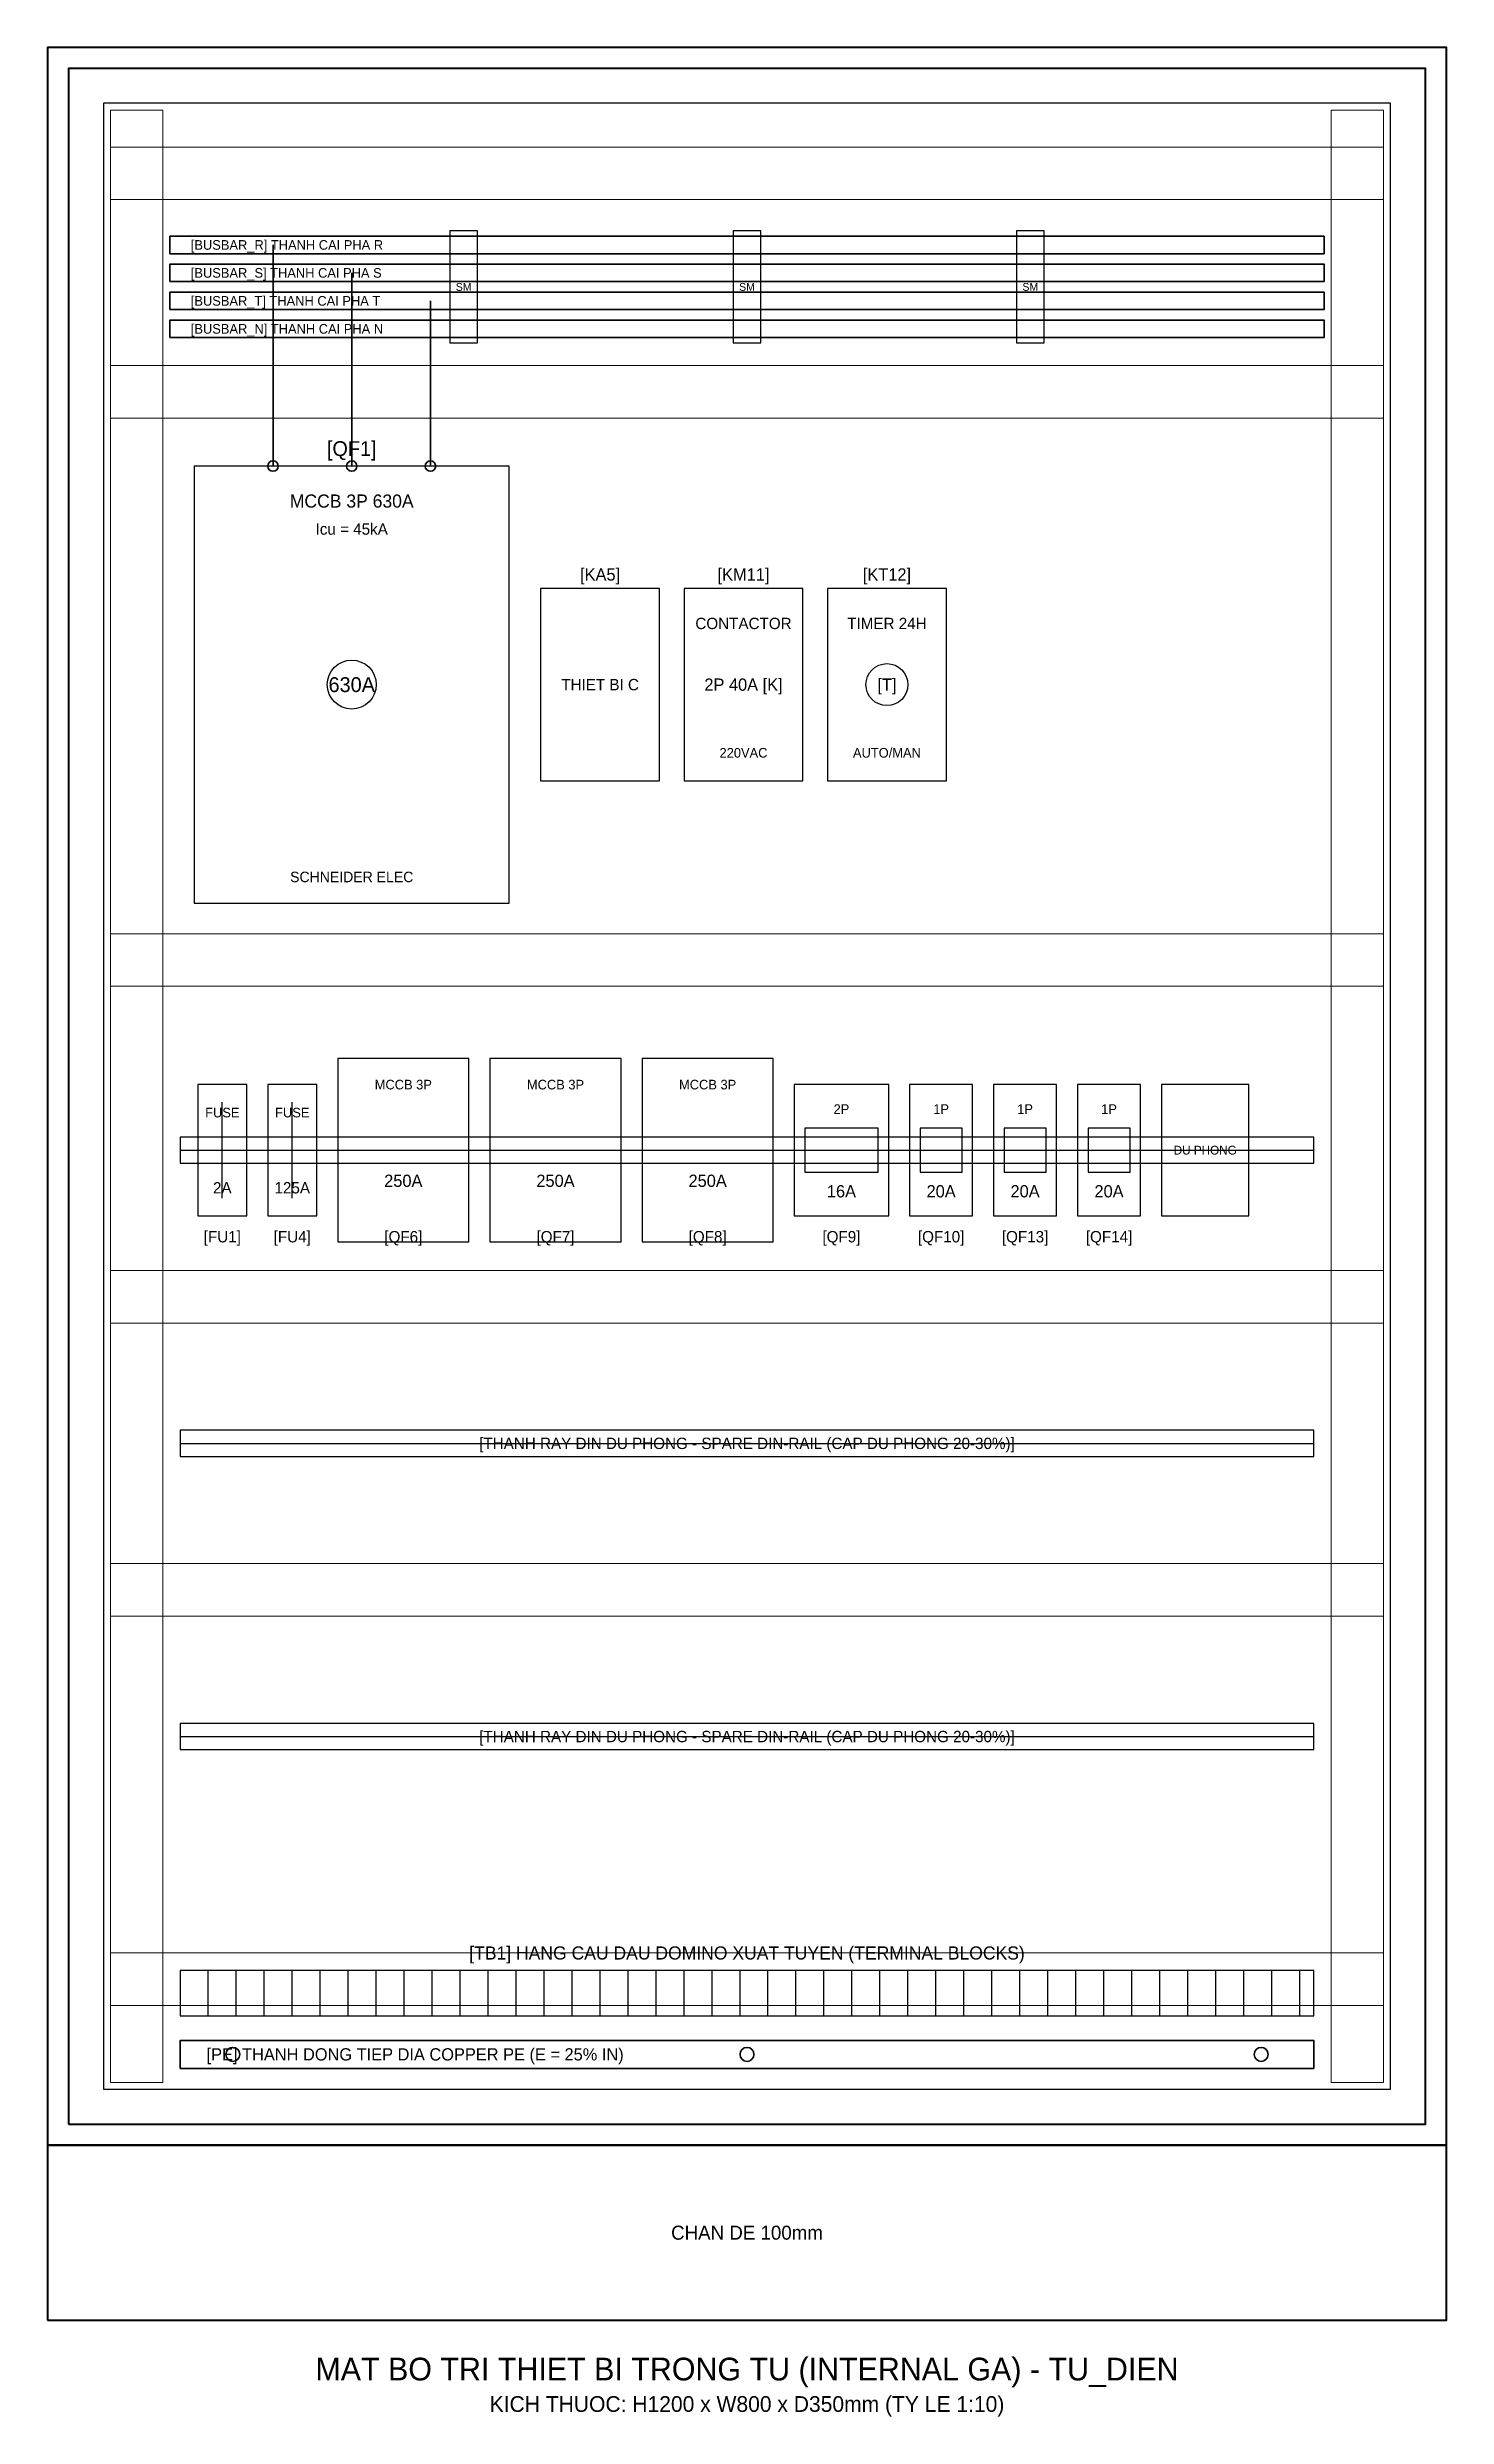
# Model space of a CAD drawing. Header units: metres. Extents: x 48 to 4640, y 45 to 1446.
# Drawn here: x 2020 to 2820, y 45 to 1400 of the extents above; entities that cross this region are included whole.
import ezdxf
from ezdxf.enums import TextEntityAlignment as Align

# ---------------------------------------------------------------- set-up
doc = ezdxf.new("R2010")
doc.units = ezdxf.units.M
for name, color, linetype, lineweight in [('0_COPPER', 3, 'Continuous', 35), ('0_DEVICES', 7, 'Continuous', 30), ('0_DUCTS', 8, 'Continuous', 18), ('0_FRAME', 6, 'Continuous', 40), ('0_PLATE', 4, 'Continuous', 25), ('0_TEXT', 7, 'Continuous', 20), ('0_TEXT_TITLE', 3, 'Continuous', 30)]:
    doc.layers.add(name, color=color, linetype=linetype, lineweight=lineweight)

msp = doc.modelspace()

# ---------------------------------------------------------------- texts
at = {"layer": '0_COPPER', "color": 3}
msp.add_text('[PE] THANH DONG TIEP DIA COPPER PE (E = 25% IN)', height=7, dxfattribs=at).set_placement((2111, 252), align=Align.MIDDLE_LEFT)
at = {"layer": '0_TEXT', "color": 1}
msp.add_text('[BUSBAR_R] THANH CAI PHA R', height=5.5, dxfattribs=at).set_placement((2102, 1287), align=Align.MIDDLE_LEFT)
at = {"layer": '0_TEXT', "color": 2}
msp.add_text('[BUSBAR_S] THANH CAI PHA S', height=5.5, dxfattribs=at).set_placement((2102, 1271), align=Align.MIDDLE_LEFT)
at = {"layer": '0_TEXT', "color": 8}
for s, height, p in [('SM', 4.5, (2258, 1263)), ('SM', 4.5, (2420, 1263)), ('SM', 4.5, (2582, 1263)), ('DU PHONG', 5, (2682, 769.2)), ('[THANH RAY DIN DU PHONG - SPARE DIN-RAIL (CAP DU PHONG 20-30%)]', 6.5, (2420, 601.5)), ('[THANH RAY DIN DU PHONG - SPARE DIN-RAIL (CAP DU PHONG 20-30%)]', 6.5, (2420, 433.8))]:
    msp.add_text(s, height=height, dxfattribs=at).set_placement(p, align=Align.MIDDLE_CENTER)
at = {"layer": '0_TEXT', "color": 5}
msp.add_text('[BUSBAR_T] THANH CAI PHA T', height=5.5, dxfattribs=at).set_placement((2102, 1255), align=Align.MIDDLE_LEFT)
at = {"layer": '0_TEXT', "color": 4}
msp.add_text('[BUSBAR_N] THANH CAI PHA N', height=5.5, dxfattribs=at).set_placement((2102, 1239), align=Align.MIDDLE_LEFT)
at = {"layer": '0_TEXT'}
for s, height, p in [('MCCB 3P 630A', 7.5, (2194, 1140.5)), ('Icu = 45kA', 6.5, (2194, 1124.5)), ('CONTACTOR', 6.5, (2418, 1070.5)), ('TIMER 24H', 6.5, (2500, 1070.5)), ('THIET BI C', 6.5, (2336, 1035.5)), ('220VAC', 5.5, (2418, 996.5)), ('AUTO/MAN', 5.5, (2500, 996.5)), ('SCHNEIDER ELEC', 6, (2194, 925.5)), ('MCCB 3P', 5.5, (2223.5, 806.7)), ('MCCB 3P', 5.5, (2310.5, 806.7)), ('MCCB 3P', 5.5, (2397.5, 806.7)), ('FUSE', 5.5, (2120, 790.7)), ('FUSE', 5.5, (2160, 790.7)), ('2P', 5.5, (2474, 792.7)), ('1P', 5.5, (2531, 792.7)), ('1P', 5.5, (2579, 792.7)), ('1P', 5.5, (2627, 792.7)), ('[TB1] HANG CAU DAU DOMINO XUAT TUYEN (TERMINAL BLOCKS)', 7.5, (2420, 310)), ('CHAN DE 100mm', 8, (2420, 150)), ('KICH THUOC: H1200 x W800 x D350mm (TY LE 1:10)', 9, (2420, 52))]:
    msp.add_text(s, height=height, dxfattribs=at).set_placement(p, align=Align.MIDDLE_CENTER)
at = {"layer": '0_TEXT_TITLE', "color": 3}
for s, height, p in [('[QF1]', 8.5, (2194, 1170.5)), ('[KA5]', 7, (2336, 1098.5)), ('[KM11]', 7, (2418, 1098.5)), ('[KT12]', 7, (2500, 1098.5)), ('[FU1]', 6.5, (2120, 719.7)), ('[FU4]', 6.5, (2160, 719.7)), ('[QF6]', 6.5, (2223.5, 719.7)), ('[QF7]', 6.5, (2310.5, 719.7)), ('[QF8]', 6.5, (2397.5, 719.7)), ('[QF9]', 6.5, (2474, 719.7)), ('[QF10]', 6.5, (2531, 719.7)), ('[QF13]', 6.5, (2579, 719.7)), ('[QF14]', 6.5, (2627, 719.7))]:
    msp.add_text(s, height=height, dxfattribs=at).set_placement(p, align=Align.MIDDLE_CENTER)
at = {"layer": '0_TEXT_TITLE'}
for s, height, p in [('630A', 8.5, (2194, 1035.5)), ('2P 40A [K]', 7, (2418, 1035.5)), ('[T]', 7, (2500, 1035.5)), ('2A', 6.5, (2120, 747.7)), ('125A', 6.5, (2160, 747.7)), ('250A', 7, (2223.5, 751.7)), ('250A', 7, (2310.5, 751.7)), ('250A', 7, (2397.5, 751.7)), ('16A', 7, (2474, 745.7)), ('20A', 7, (2531, 745.7)), ('20A', 7, (2579, 745.7)), ('20A', 7, (2627, 745.7)), ('MAT BO TRI THIET BI TRONG TU (INTERNAL GA) - TU_DIEN', 13, (2420, 72))]:
    msp.add_text(s, height=height, dxfattribs=at).set_placement(p, align=Align.MIDDLE_CENTER)

# ---------------------------------------------------------------- linework, layer by layer
at = {"layer": '0_COPPER', "color": 1}
msp.add_line((2149, 1160.5), (2149, 1287), dxfattribs=at)
at = {"layer": '0_COPPER', "color": 2}
msp.add_line((2194, 1160.5), (2194, 1271), dxfattribs=at)
at = {"layer": '0_COPPER', "color": 3}
msp.add_line((2239, 1160.5), (2239, 1255), dxfattribs=at)
at = {"layer": '0_COPPER', "color": 1}
msp.add_lwpolyline([(2090, 1282), (2750, 1282), (2750, 1292), (2090, 1292), (2090, 1282)], close=True, dxfattribs=at)
at = {"layer": '0_COPPER', "color": 2}
msp.add_lwpolyline([(2090, 1266), (2750, 1266), (2750, 1276), (2090, 1276), (2090, 1266)], close=True, dxfattribs=at)
at = {"layer": '0_COPPER', "color": 5}
msp.add_lwpolyline([(2090, 1250), (2750, 1250), (2750, 1260), (2090, 1260), (2090, 1250)], close=True, dxfattribs=at)
at = {"layer": '0_COPPER', "color": 4}
msp.add_lwpolyline([(2090, 1234), (2750, 1234), (2750, 1244), (2090, 1244), (2090, 1234)], close=True, dxfattribs=at)
at = {"layer": '0_COPPER', "color": 3}
msp.add_lwpolyline([(2096, 244), (2744, 244), (2744, 260), (2096, 260), (2096, 244)], close=True, dxfattribs=at)
at = {"layer": '0_COPPER', "color": 1}
msp.add_circle((2149, 1160.5), 3, dxfattribs=at)
at = {"layer": '0_COPPER', "color": 2}
msp.add_circle((2194, 1160.5), 3, dxfattribs=at)
at = {"layer": '0_COPPER', "color": 3}
for centre, radius in [((2239, 1160.5), 3), ((2126, 252), 4), ((2420, 252), 4), ((2714, 252), 4)]:
    msp.add_circle(centre, radius, dxfattribs=at)
at = {"layer": '0_DEVICES'}
for p, q in [((2120, 741.7), (2120, 796.7)), ((2160, 741.7), (2160, 796.7)), ((2112, 274), (2112, 300)), ((2128, 274), (2128, 300)), ((2144, 274), (2144, 300)), ((2160, 274), (2160, 300)), ((2176, 274), (2176, 300)), ((2192, 274), (2192, 300)), ((2208, 274), (2208, 300)), ((2224, 274), (2224, 300)), ((2240, 274), (2240, 300)), ((2256, 274), (2256, 300)), ((2272, 274), (2272, 300)), ((2288, 274), (2288, 300)), ((2304, 274), (2304, 300)), ((2320, 274), (2320, 300)), ((2336, 274), (2336, 300)), ((2352, 274), (2352, 300)), ((2368, 274), (2368, 300)), ((2384, 274), (2384, 300)), ((2400, 274), (2400, 300)), ((2416, 274), (2416, 300)), ((2432, 274), (2432, 300)), ((2448, 274), (2448, 300)), ((2464, 274), (2464, 300)), ((2480, 274), (2480, 300)), ((2496, 274), (2496, 300)), ((2512, 274), (2512, 300)), ((2528, 274), (2528, 300)), ((2544, 274), (2544, 300)), ((2560, 274), (2560, 300)), ((2576, 274), (2576, 300)), ((2592, 274), (2592, 300)), ((2608, 274), (2608, 300)), ((2624, 274), (2624, 300)), ((2640, 274), (2640, 300)), ((2656, 274), (2656, 300)), ((2672, 274), (2672, 300)), ((2688, 274), (2688, 300)), ((2704, 274), (2704, 300)), ((2720, 274), (2720, 300)), ((2736, 274), (2736, 300))]:
    msp.add_line(p, q, dxfattribs=at)
for points in [[(2104, 910.5), (2284, 910.5), (2284, 1160.5), (2104, 1160.5), (2104, 910.5)], [(2302, 980.5), (2370, 980.5), (2370, 1090.5), (2302, 1090.5), (2302, 980.5)], [(2384, 980.5), (2452, 980.5), (2452, 1090.5), (2384, 1090.5), (2384, 980.5)], [(2466, 980.5), (2534, 980.5), (2534, 1090.5), (2466, 1090.5), (2466, 980.5)], [(2186, 716.7), (2261, 716.7), (2261, 821.7), (2186, 821.7), (2186, 716.7)], [(2273, 716.7), (2348, 716.7), (2348, 821.7), (2273, 821.7), (2273, 716.7)], [(2360, 716.7), (2435, 716.7), (2435, 821.7), (2360, 821.7), (2360, 716.7)], [(2106, 731.7), (2134, 731.7), (2134, 806.7), (2106, 806.7), (2106, 731.7)], [(2146, 731.7), (2174, 731.7), (2174, 806.7), (2146, 806.7), (2146, 731.7)], [(2447, 731.7), (2501, 731.7), (2501, 806.7), (2447, 806.7), (2447, 731.7)], [(2513, 731.7), (2549, 731.7), (2549, 806.7), (2513, 806.7), (2513, 731.7)], [(2561, 731.7), (2597, 731.7), (2597, 806.7), (2561, 806.7), (2561, 731.7)], [(2609, 731.7), (2645, 731.7), (2645, 806.7), (2609, 806.7), (2609, 731.7)], [(2453, 756.7), (2495, 756.7), (2495, 781.7), (2453, 781.7), (2453, 756.7)], [(2519, 756.7), (2543, 756.7), (2543, 781.7), (2519, 781.7), (2519, 756.7)], [(2567, 756.7), (2591, 756.7), (2591, 781.7), (2567, 781.7), (2567, 756.7)], [(2615, 756.7), (2639, 756.7), (2639, 781.7), (2615, 781.7), (2615, 756.7)], [(2096, 274), (2744, 274), (2744, 300), (2096, 300), (2096, 274)]]:
    msp.add_lwpolyline(points, close=True, dxfattribs=at)
for centre, radius in [((2194, 1035.5), 14), ((2500, 1035.5), 12)]:
    msp.add_circle(centre, radius, dxfattribs=at)
at = {"layer": '0_DUCTS'}
for points in [[(2056, 236), (2086, 236), (2086, 1364), (2056, 1364), (2056, 236)], [(2754, 236), (2784, 236), (2784, 1364), (2754, 1364), (2754, 236)], [(2056, 1313), (2784, 1313), (2784, 1343), (2056, 1343), (2056, 1313)], [(2056, 1188), (2784, 1188), (2784, 1218), (2056, 1218), (2056, 1188)], [(2056, 863), (2784, 863), (2784, 893), (2056, 893), (2056, 863)], [(2056, 670.3), (2784, 670.3), (2784, 700.3), (2056, 700.3), (2056, 670.3)], [(2056, 502.7), (2784, 502.7), (2784, 532.7), (2056, 532.7), (2056, 502.7)], [(2056, 280), (2784, 280), (2784, 310), (2056, 310), (2056, 280)]]:
    msp.add_lwpolyline(points, close=True, dxfattribs=at)
at = {"layer": '0_FRAME'}
for points in [[(2020, 200), (2820, 200), (2820, 1400), (2020, 1400), (2020, 200)], [(2032, 212), (2808, 212), (2808, 1388), (2032, 1388), (2032, 212)], [(2020, 100), (2820, 100), (2820, 200), (2020, 200), (2020, 100)]]:
    msp.add_lwpolyline(points, close=True, dxfattribs=at)
at = {"layer": '0_PLATE'}
for p, q in [((2096, 769.2), (2744, 769.2)), ((2096, 601.5), (2744, 601.5)), ((2096, 433.8), (2744, 433.8))]:
    msp.add_line(p, q, dxfattribs=at)
for points in [[(2052, 232), (2788, 232), (2788, 1368), (2052, 1368), (2052, 232)], [(2096, 761.7), (2744, 761.7), (2744, 776.7), (2096, 776.7), (2096, 761.7)], [(2096, 594), (2744, 594), (2744, 609), (2096, 609), (2096, 594)], [(2096, 426.3), (2744, 426.3), (2744, 441.3), (2096, 441.3), (2096, 426.3)]]:
    msp.add_lwpolyline(points, close=True, dxfattribs=at)
at = {"layer": '0_PLATE', "color": 8}
for points in [[(2250, 1231), (2266, 1231), (2266, 1295), (2250, 1295), (2250, 1231)], [(2412, 1231), (2428, 1231), (2428, 1295), (2412, 1295), (2412, 1231)], [(2574, 1231), (2590, 1231), (2590, 1295), (2574, 1295), (2574, 1231)], [(2657, 731.7), (2707, 731.7), (2707, 806.7), (2657, 806.7), (2657, 731.7)]]:
    msp.add_lwpolyline(points, close=True, dxfattribs=at)

msp.set_redraw_order([(e.dxf.handle, doc.entitydb.next_handle()) for e in msp.query("TEXT MTEXT ATTDEF DIMENSION ARC_DIMENSION")])  # texts and dimensions are drawn at this point

doc.saveas('drawing.dxf')
